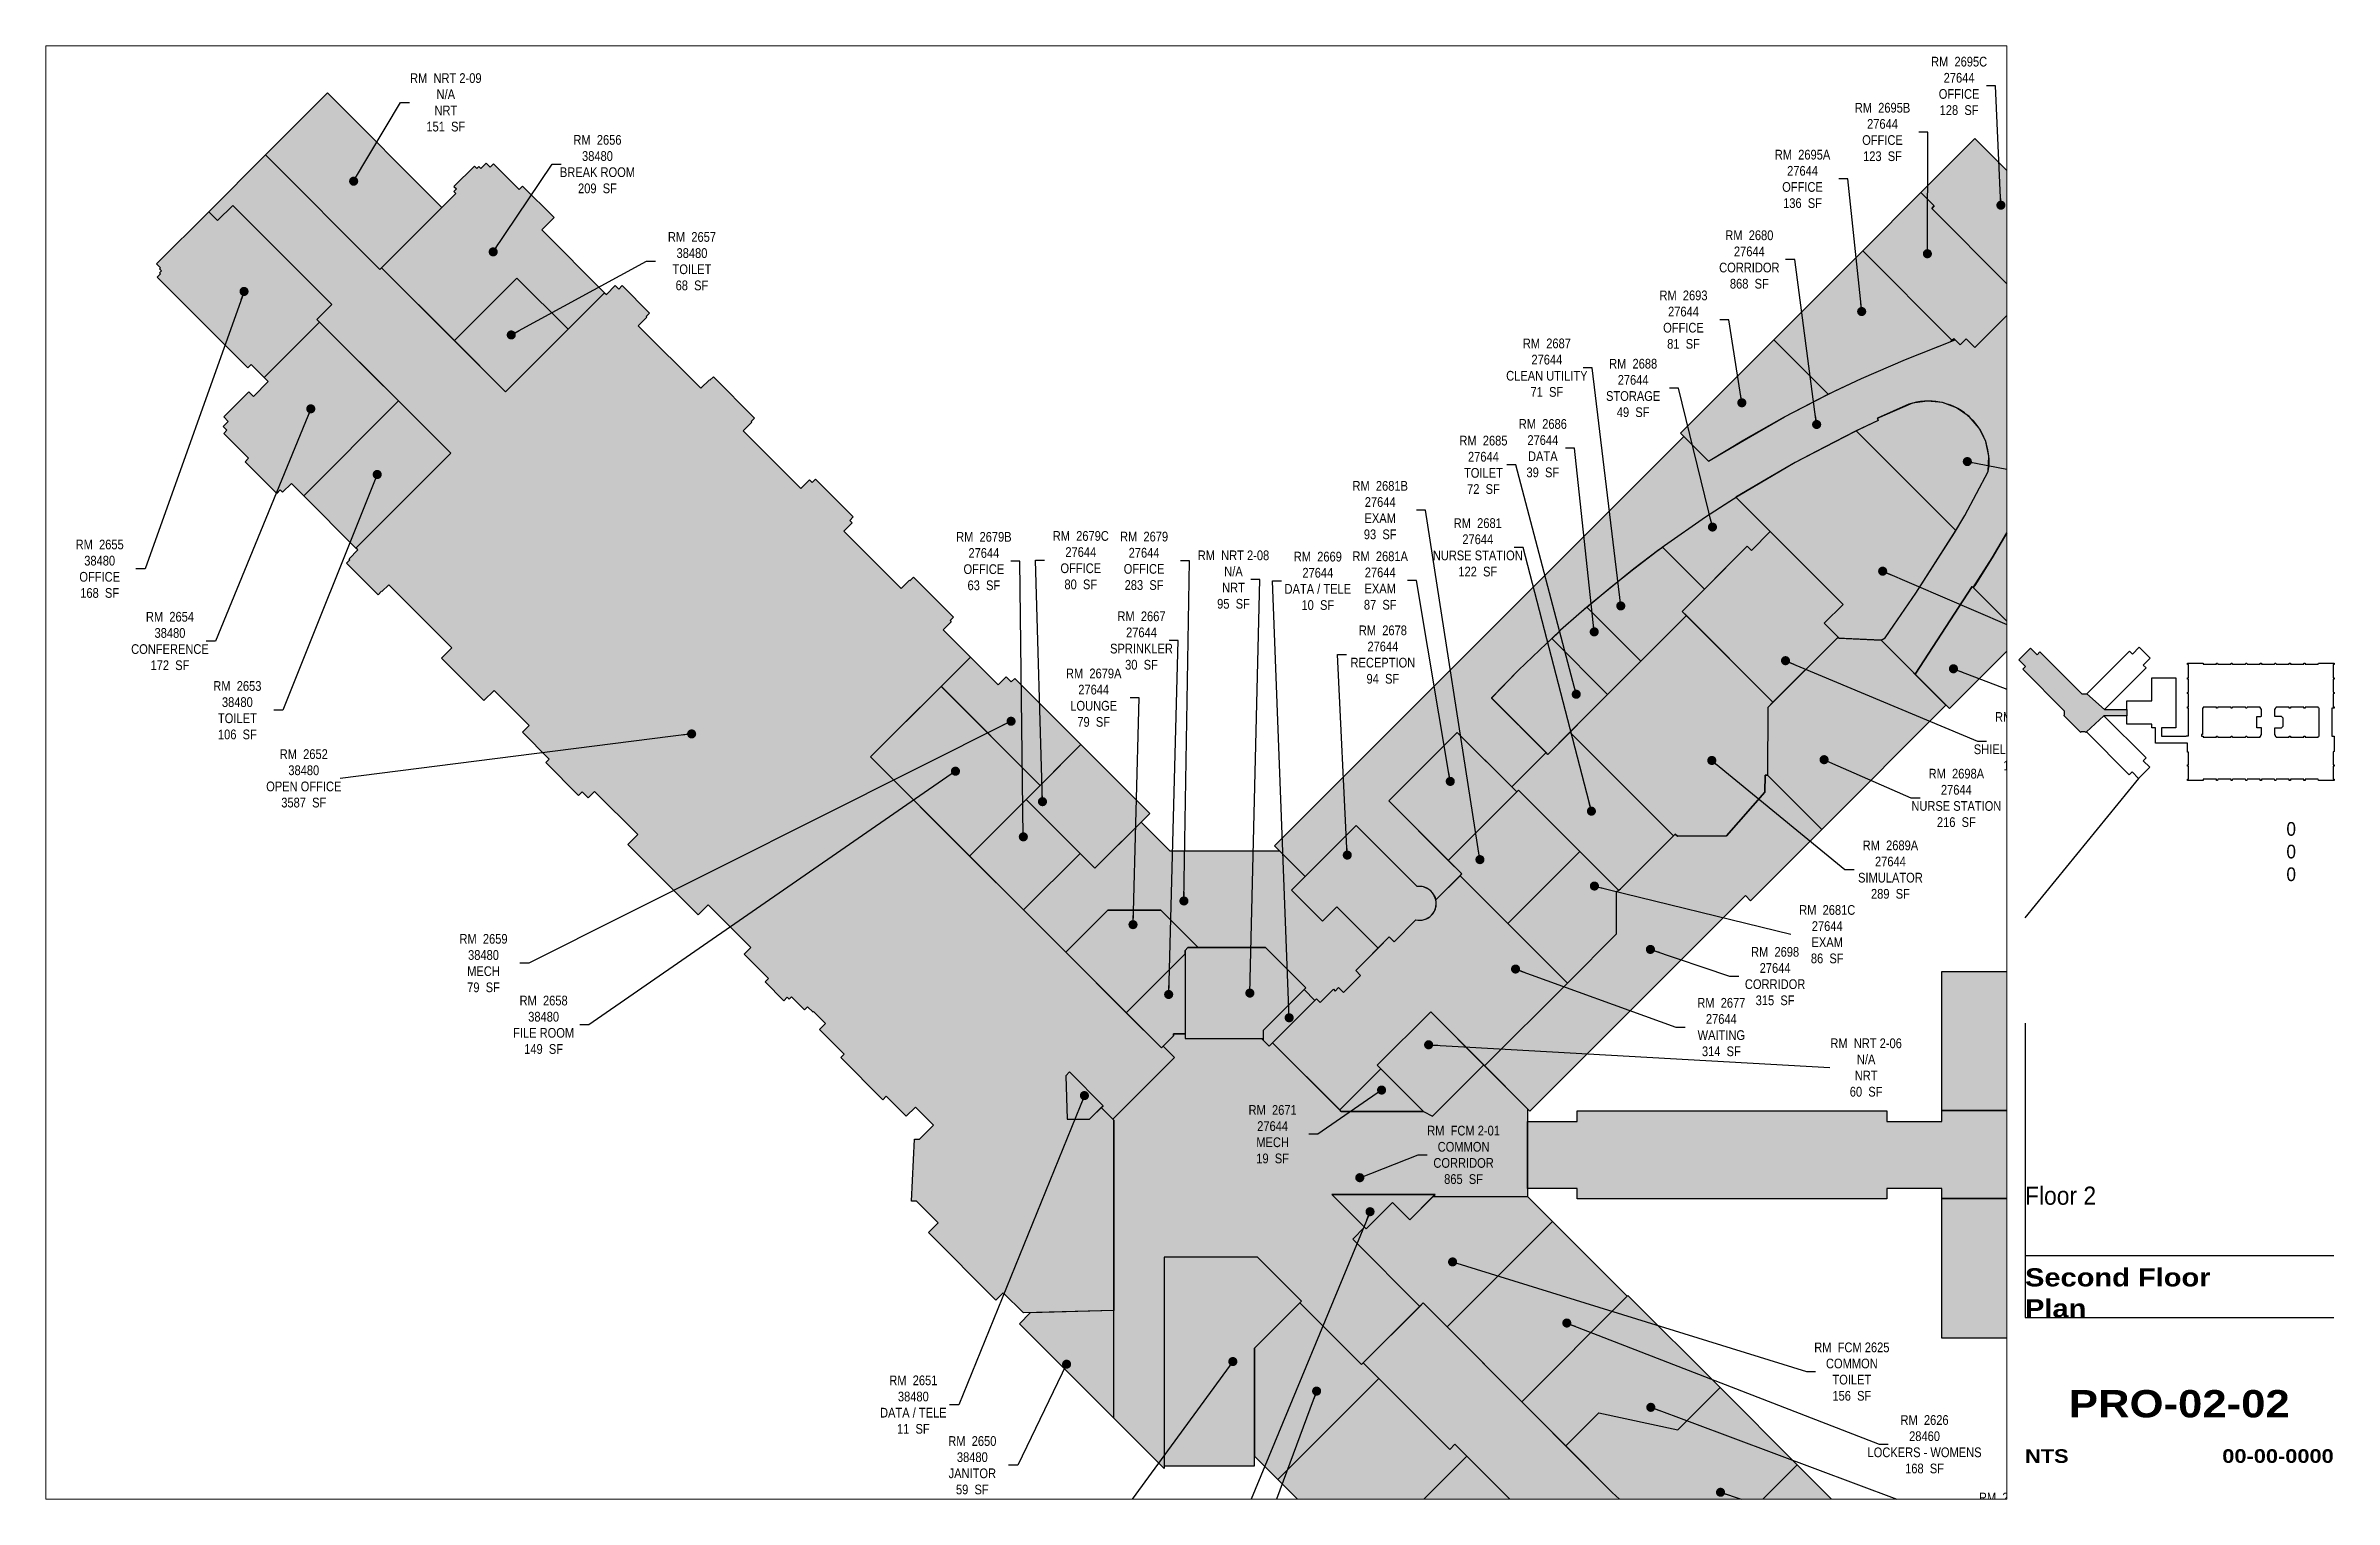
# Paper-space layout '02 new' of a CAD drawing. Header units: inches. Extents: x 0.8 to 16.5, y 0.5 to 10.5.
# The model-space entities are those that its viewports show. They can reach past a viewport. Long polylines and large blocks are cut down to what shows.
import ezdxf
from ezdxf.enums import TextEntityAlignment as Align

# ---------------------------------------------------------------- set-up
doc = ezdxf.new("R2010")
doc.units = ezdxf.units.IN
doc.header["$MEASUREMENT"] = 0
doc.layers.get('Defpoints').update_dxf_attribs({"color": 31})
for name, color, linetype in [('0-LABEL', 3, 'Continuous'), ('1-NRT', 200, 'Continuous'), ('1-NRT-PTN', 253, 'Continuous'), ('3-FCM', 190, 'Continuous'), ('3-FCM-PTN', 9, 'Continuous'), ('4-OCC', 6, 'Continuous'), ('4-OCC-PTN', 95, 'Continuous'), ('T-8', 8, 'Continuous'), ('T-TTLBLK-5', 5, 'Continuous')]:
    doc.layers.add(name, color=color, linetype=linetype)
doc.styles.add('Arial90', font='arial.ttf', dxfattribs={"width": 0.9})
doc.styles.add('ArialBlack', font='')
doc.styles.add('ArialN', font='ARIALN.TTF')
doc.styles.get('ArialBlack').set_extended_font_data('Arial Black')
doc.dimstyles.new('AB-120', dxfattribs={"dimscale": 120, "dimtxt": 0.125, "dimasz": 0.09375, "dimexe": 0.0625, "dimexo": 0.125, "dimgap": 0.375, "dimtad": 0, "dimtih": 1, "dimtoh": 1, "dimdec": 4, "dimrnd": 0.0625, "dimzin": 0, "dimdsep": 46, "dimlunit": 4, "dimtxsty": 'ArialN', "dimblk": 'ARCHTICK', "dimcen": 0.09375, "dimclrd": 256, "dimclre": 256, "dimclrt": 256, "dimadec": 0, "dimazin": 0, "dimtfac": 1, "dimtdec": 4, "dimtofl": 0, "dimtmove": 2, "dimatfit": 3, "dimldrblk": 'DOT', "dimfxl": 0, "dimfrac": 2, "dimtolj": 1, "dimtzin": 0, "dimlwd": -1, "dimlwe": -1, "dimarcsym": 0})

psp = doc.layouts.new('02 new')

msp = doc.modelspace()

# ---------------------------------------------------------------- texts
at = {"layer": '0-LABEL', "char_height": 12, "attachment_point": 5, "style": 'ArialN'}
for s, insert in [('RM  2695C\\P27644\\POFFICE\\P128  SF', (-1860.2, 7152.3)), ('RM  NRT 2-09\\PN/A\\PNRT\\P151  SF', (-3735.3, 7131.9)), ('RM  2695B\\P27644\\POFFICE\\P123  SF', (-1955.1, 7095.2)), ('RM  2656\\P38480\\PBREAK ROOM\\P209  SF', (-3547.4, 7055.4)), ('RM  2695A\\P27644\\POFFICE\\P136  SF', (-2054.2, 7037.1)), ('RM  2657\\P38480\\PTOILET\\P68  SF', (-3430.3, 6935.2)), ('RM  2680\\P27644\\PCORRIDOR\\P868  SF', (-2120.1, 6937.3)), ('RM  2693\\P27644\\POFFICE\\P81  SF', (-2201.7, 6862.8)), ('RM  2687\\P27644\\PCLEAN UTILITY\\P71  SF', (-2371, 6803.3)), ('RM  2688\\P27644\\PSTORAGE\\P49  SF', (-2264.1, 6778.2)), ('RM  2686\\P27644\\PDATA\\P39  SF', (-2376, 6703.6)), ('RM  2685\\P27644\\PTOILET\\P72  SF', (-2449.6, 6683)), ('RM  2681B\\P27644\\PEXAM\\P93  SF', (-2577.5, 6626.9)), ('RM  2681\\P27644\\PNURSE STATION\\P122  SF', (-2456.6, 6580.8)), ('RM  2655\\P38480\\POFFICE\\P168  SF', (-4164.2, 6554.3)), ('RM  2679B\\P27644\\POFFICE\\P63  SF', (-3068.6, 6563.8)), ('RM  2679C\\P27644\\POFFICE\\P80  SF', (-2948.5, 6564.9)), ('RM  2679\\P27644\\POFFICE\\P283  SF', (-2870.1, 6564.1)), ('RM  NRT 2-08\\PN/A\\PNRT\\P95  SF', (-2759.3, 6540.9)), ('RM  2669\\P27644\\PDATA / TELE\\P10  SF', (-2654.8, 6539.3)), ('RM  2681A\\P27644\\PEXAM\\P87  SF', (-2577.5, 6539.7)), ('RM  2654\\P38480\\PCONFERENCE\\P172  SF', (-4077.1, 6464.8)), ('RM  2667\\P27644\\PSPRINKLER\\P30  SF', (-2873.3, 6465.4)), ('RM  2678\\P27644\\PRECEPTION\\P94  SF', (-2574.2, 6448)), ('RM  2653\\P38480\\PTOILET\\P106  SF', (-3993.6, 6379.1)), ('RM  2679A\\P27644\\PLOUNGE\\P79  SF', (-2932.5, 6394.6)), ('RM  2689B\\P27644\\PSHIELDED BOOTH\\P155  SF', (-1781.3, 6340.7)), ('RM  2652\\P38480\\POPEN OFFICE\\P3587  SF', (-3911.3, 6294.7)), ('RM  2698A\\P27644\\PNURSE STATION\\P216  SF', (-1863.6, 6270.5)), ('RM  2689A\\P27644\\PSIMULATOR\\P289  SF', (-1945.3, 6181.7)), ('RM  2681C\\P27644\\PEXAM\\P86  SF', (-2023.6, 6101.7)), ('RM  2659\\P38480\\PMECH\\P79  SF', (-3688.6, 6065.9)), ('RM  2698\\P27644\\PCORRIDOR\\P315  SF', (-2088.2, 6049.8)), ('RM  2658\\P38480\\PFILE ROOM\\P149  SF', (-3614.1, 5989.5)), ('RM  2677\\P27644\\PWAITING\\P314  SF', (-2154.8, 5986.7)), ('RM  NRT 2-06\\PN/A\\PNRT\\P60  SF', (-1975.4, 5936.6)), ('RM  2671\\P27644\\PMECH\\P19  SF', (-2710.8, 5854)), ('RM  FCM 2-01\\PCOMMON\\PCORRIDOR\\P865  SF', (-2474.2, 5828.4)), ('RM  FCM 2625\\PCOMMON\\PTOILET\\P156  SF', (-1993.1, 5560)), ('RM  2651\\P38480\\PDATA / TELE\\P11  SF', (-3156, 5519.1)), ('RM  2626\\P28460\\PLOCKERS - WOMENS\\P168  SF', (-1903, 5470)), ('RM  2650\\P38480\\PJANITOR\\P59  SF', (-3082.9, 5444)), ('RM  2627\\P28460\\PTOILET - STAFF\\P159  SF', (-1805.8, 5374))]:
    msp.add_mtext(s, dxfattribs=dict(at, insert=insert))

# ---------------------------------------------------------------- blocks, each defined once
blk = doc.blocks.new('2nd outline')
at = {"layer": 'T-8'}
for points in [[(15.722, 1.999), (15.722, 2.004), (15.503, 2.004), (15.503, 2.11), (15.477, 2.11), (15.477, 2.134), (15.305, 2.134), (15.305, 2.193), (15.147, 2.193), (15.437, 1.902), (15.417, 1.883), (15.463, 1.838), (15.386, 1.761), (15.341, 1.806), (15.321, 1.787), (15.027, 2.081), (15.023, 2.077), (15.019, 2.081), (14.991, 2.081), (14.988, 2.077), (14.871, 2.194), (14.875, 2.197), (14.875, 2.225), (14.588, 2.512), (14.608, 2.532), (14.562, 2.578), (14.642, 2.657), (14.687, 2.612), (14.707, 2.632), (14.994, 2.344), (15.03, 2.344), (15.322, 2.637), (15.343, 2.617), (15.389, 2.664), (15.465, 2.588), (15.418, 2.541), (15.438, 2.522), (15.151, 2.235), (15.305, 2.235), (15.305, 2.294), (15.477, 2.294), (15.477, 2.454), (15.642, 2.454), (15.642, 2.11), (15.543, 2.11), (15.543, 2.052), (15.714, 2.052)], [(15.714, 2.052), (15.714, 2.055), (15.73, 2.055), (15.73, 2.245), (15.722, 2.245), (15.722, 2.253), (15.729, 2.254), (15.729, 2.344), (15.722, 2.345), (15.722, 2.353), (15.729, 2.354), (15.729, 2.444), (15.722, 2.445), (15.722, 2.453), (15.729, 2.454), (15.729, 2.545), (15.722, 2.546), (15.722, 2.554), (15.83, 2.554), (15.831, 2.547), (15.922, 2.547), (15.922, 2.554), (15.93, 2.554), (15.931, 2.547), (16.022, 2.547), (16.023, 2.554), (16.031, 2.554), (16.032, 2.547), (16.122, 2.547), (16.123, 2.554), (16.131, 2.554), (16.132, 2.547), (16.222, 2.547), (16.223, 2.554), (16.231, 2.554), (16.232, 2.547), (16.322, 2.547), (16.323, 2.554), (16.331, 2.554), (16.332, 2.547), (16.423, 2.547), (16.423, 2.554), (16.431, 2.554), (16.432, 2.547), (16.523, 2.547), (16.524, 2.554), (16.532, 2.554), (16.533, 2.547), (16.623, 2.547), (16.624, 2.554), (16.732, 2.554), (16.732, 2.546), (16.725, 2.545), (16.725, 2.454), (16.732, 2.453), (16.732, 2.445), (16.725, 2.444), (16.725, 2.354), (16.732, 2.353), (16.732, 2.345), (16.725, 2.344), (16.725, 2.254), (16.732, 2.253), (16.732, 2.245), (16.715, 2.245), (16.715, 2.052), (16.732, 2.052), (16.732, 1.946), (16.725, 1.945), (16.725, 1.855), (16.732, 1.854), (16.732, 1.846), (16.725, 1.845), (16.725, 1.757), (16.732, 1.756), (16.732, 1.748), (16.624, 1.748), (16.623, 1.755), (16.533, 1.755), (16.532, 1.748), (16.524, 1.748), (16.523, 1.755), (16.432, 1.755), (16.431, 1.748), (16.423, 1.748), (16.423, 1.755), (16.332, 1.755), (16.331, 1.748), (16.323, 1.748), (16.322, 1.755), (16.232, 1.755), (16.231, 1.748), (16.223, 1.748), (16.222, 1.755), (16.132, 1.755), (16.131, 1.748), (16.123, 1.748), (16.122, 1.755), (16.032, 1.755), (16.031, 1.748), (16.023, 1.748), (16.022, 1.755), (15.931, 1.755), (15.93, 1.748), (15.922, 1.748), (15.922, 1.755), (15.831, 1.755), (15.83, 1.748), (15.722, 1.748), (15.722, 1.756), (15.729, 1.757), (15.729, 1.845), (15.722, 1.846), (15.722, 1.854), (15.729, 1.855), (15.729, 1.941), (15.722, 1.943), (15.722, 1.999)]]:
    blk.add_lwpolyline(points, dxfattribs=at)
for points in [[(16.228, 2.19), (16.232, 2.19), (16.232, 2.237), (16.228, 2.237), (16.228, 2.245), (16.223, 2.245), (16.222, 2.252), (16.132, 2.252), (16.131, 2.245), (16.123, 2.245), (16.122, 2.252), (16.032, 2.252), (16.031, 2.245), (16.023, 2.245), (16.022, 2.252), (15.931, 2.252), (15.93, 2.245), (15.922, 2.245), (15.922, 2.252), (15.831, 2.252), (15.83, 2.245), (15.826, 2.245), (15.826, 2.063), (15.819, 2.063), (15.819, 2.053), (15.83, 2.053), (15.831, 2.045), (15.922, 2.045), (15.922, 2.053), (15.93, 2.053), (15.931, 2.045), (16.022, 2.045), (16.023, 2.053), (16.031, 2.053), (16.032, 2.045), (16.122, 2.045), (16.123, 2.053), (16.131, 2.053), (16.132, 2.045), (16.222, 2.045), (16.223, 2.053), (16.228, 2.053), (16.228, 2.061), (16.232, 2.061), (16.232, 2.109), (16.228, 2.109), (16.228, 2.11), (16.199, 2.11), (16.199, 2.187), (16.228, 2.187)], [(16.327, 2.237), (16.321, 2.237), (16.321, 2.19), (16.367, 2.19), (16.379, 2.179), (16.379, 2.119), (16.367, 2.107), (16.322, 2.107), (16.322, 2.061), (16.327, 2.061), (16.327, 2.053), (16.331, 2.053), (16.332, 2.045), (16.423, 2.045), (16.423, 2.053), (16.431, 2.053), (16.432, 2.045), (16.523, 2.045), (16.524, 2.053), (16.532, 2.053), (16.533, 2.045), (16.623, 2.045), (16.624, 2.053), (16.628, 2.053), (16.628, 2.245), (16.624, 2.245), (16.623, 2.252), (16.533, 2.252), (16.532, 2.245), (16.524, 2.245), (16.523, 2.252), (16.432, 2.252), (16.431, 2.245), (16.423, 2.245), (16.423, 2.252), (16.332, 2.252), (16.331, 2.245), (16.327, 2.245)]]:
    blk.add_lwpolyline(points, close=True, dxfattribs=at)
blk = doc.blocks.new('sheettext_11x17_occ')
at = {"layer": 'Defpoints'}
for p, q in [((0, 3.276), (0, 1.251)), ((0, 1.676), (2.125, 1.676)), ((0, 1.251), (2.125, 1.251))]:
    blk.add_line(p, q, dxfattribs=at)
at = {"style": 'Arial90', "width": 0.9}
for tag, p in [('INTERIORGROSSAREA', (1.865, 4.565)), ('USEABLEAREA', (1.865, 4.409)), ('COMMONAREA', (1.865, 4.253))]:
    blk.add_attdef(tag, text='', height=0.0938, dxfattribs=at).set_placement(p, align=Align.RIGHT)
blk.add_attdef('FLOOR', text='', height=0.125, dxfattribs=at).set_placement((0, 2.151), align=Align.TOP_LEFT)
at = {"layer": 'T-8', "style": 'ArialBlack'}
for tag, p, height in [('TITLE_1', (0, 1.464), 0.125), ('TITLE_2', (0, 1.251), 0.125), ('SCALE', (0, 0.25), 0.0938)]:
    blk.add_attdef(tag, p, '', height=height, dxfattribs=at)
blk.add_attdef('DWG#', text='', height=0.188, dxfattribs=at).set_placement((1.062, 0.751), align=Align.TOP_CENTER)
blk.add_attdef('DATE', text='', height=0.0938, dxfattribs=at).set_placement((2.125, 0.25), align=Align.RIGHT)
blk = doc.blocks.new('_ArchTick')
at = {"const_width": 0.15}
blk.add_lwpolyline([(-0.5, -0.5), (0.5, 0.5)], dxfattribs=at)
blk = doc.blocks.new('_Dot')
at = {"lineweight": -2}
blk.add_line((-0.5, 0), (-1, 0), dxfattribs=at)
at = {"const_width": 0.5}
blk.add_lwpolyline([(-0.25, 0, 1), (0.25, 0, 1)], format="xyb", close=True, dxfattribs=at)

# ---------------------------------------------------------------- hatches: boundary and pattern name
at = {"layer": '1-NRT-PTN'}
for points in [[(-3882, 7143.6), (-3740.2, 7001.8), (-3816.9, 6925), (-3958.7, 7066.9)], [(-2722.1, 5982.9), (-2669.8, 6035.3), (-2719.6, 6085.1), (-2815.8, 6085.1), (-2819.3, 6081.6), (-2819.3, 5972.4), (-2722.1, 5972.4)], [(-2514.9, 6005.5), (-2581.1, 5939.4), (-2523.8, 5882.2), (-2512.8, 5876.2), (-2449.2, 5939.8)], [(-2509.5, 5779.5), (-2540.9, 5748), (-2562.1, 5769.3), (-2594.7, 5736.7), (-2637.4, 5779.5)], [(-2729.4, 5701.8), (-2845.3, 5701.8), (-2845.3, 5443.2), (-2733.4, 5443.2), (-2733.4, 5588.9), (-2675, 5647.3)]]:
    msp.add_hatch(color=256, dxfattribs=at).paths.add_polyline_path(points)
at = {"layer": '3-FCM-PTN'}
for points in [[(-2394.8, 5776.5), (-2512.5, 5776.5), (-2509.5, 5779.5), (-2637.4, 5779.5), (-2596.8, 5738.9), (-2611.6, 5724), (-2528.5, 5640.8), (-2600.6, 5568.7), (-2677.1, 5645.2), (-2675, 5647.3), (-2729.4, 5701.8), (-2845.3, 5701.8), (-2845.3, 5440.2), (-2907.6, 5502.5), (-2907.6, 5871.5), (-2908.7, 5872.6), (-2832.3, 5948.9), (-2846.5, 5963.2), (-2833.8, 5975.9), (-2833.8, 5978.4), (-2819.3, 5978.4), (-2819.3, 5972.4), (-2724.4, 5972.4), (-2715.1, 5963.2), (-2710.9, 5967.4), (-2625.7, 5882.2), (-2523.8, 5882.2), (-2512.8, 5876.2), (-2449.2, 5939.8), (-2394.8, 5885.4), (-2394.8, 5869.9), (-2394.8, 5786.9)], [(-2494.5, 5615.4), (-2364, 5745.9), (-2394.6, 5776.5), (-2512.5, 5776.5), (-2540.9, 5748), (-2562.1, 5769.3), (-2594.7, 5736.7), (-2596.8, 5738.9), (-2611.6, 5724), (-2528.5, 5640.8), (-2524.2, 5645.1)], [(-2677.1, 5645.2), (-2733.4, 5588.9), (-2733.4, 5455.4), (-2704.5, 5426.5), (-2579.3, 5551.7), (-2598.5, 5570.8), (-2600.6, 5568.7)]]:
    msp.add_hatch(color=256, dxfattribs=at).paths.add_polyline_path(points)
h = msp.add_hatch(color=256, dxfattribs=at)
edge = h.paths.add_edge_path()
edge.add_line((-2394.8, 5869.9), (-2333.3, 5869.9))
edge.add_line((-2333.3, 5869.9), (-2333.3, 5882.9))
edge.add_line((-2333.3, 5882.9), (-1949.8, 5882.9))
edge.add_line((-1949.8, 5882.9), (-1949.8, 5869.9))
edge.add_line((-1949.8, 5869.9), (-1881.4, 5869.9))
edge.add_line((-1881.4, 5869.9), (-1881.4, 5883.4))
edge.add_line((-1881.4, 5883.4), (-1251.2, 5883.4))
edge.add_line((-1251.2, 5883.4), (-1251.2, 5892.6))
edge.add_line((-1251.2, 5892.6), (-1182.6, 5892.6))
edge.add_line((-1182.6, 5892.6), (-1182.6, 5883.4))
edge.add_line((-1182.6, 5883.4), (-1185.3, 5883.4))
edge.add_line((-1185.3, 5883.4), (-1185.3, 5782.5))
edge.add_line((-1185.3, 5782.5), (-1185.3, 5529.5))
edge.add_line((-1185.3, 5529.5), (-1190.3, 5529.5))
edge.add_line((-1190.3, 5529.5), (-1190.3, 5332.5))
edge.add_line((-1190.3, 5332.5), (-583.8, 5332.5))
edge.add_line((-583.8, 5332.5), (-583.8, 5225.5))
edge.add_line((-583.8, 5225.5), (-589.8, 5225.5))
edge.add_line((-589.8, 5225.5), (-589.8, 5222.5))
edge.add_line((-589.8, 5222.5), (-643.8, 5222.5))
edge.add_line((-643.8, 5222.5), (-643.8, 5212.5))
edge.add_line((-643.8, 5212.5), (-1286.3, 5212.5))
edge.add_line((-1286.3, 5212.5), (-1286.3, 5528.2))
edge.add_line((-1286.3, 5528.2), (-1291.3, 5528.2))
edge.add_line((-1291.3, 5528.2), (-1291.3, 5755.4))
edge.add_arc((-1313.8, 5751.6), 22.8, 9.5216, 91.3591)
edge.add_line((-1314.3, 5774.4), (-1881.4, 5774.4))
edge.add_line((-1881.4, 5774.4), (-1881.4, 5786.9))
edge.add_line((-1881.4, 5786.9), (-1949.8, 5786.9))
edge.add_line((-1949.8, 5786.9), (-1949.8, 5773.9))
edge.add_line((-1949.8, 5773.9), (-2333.3, 5773.9))
edge.add_line((-2333.3, 5773.9), (-2333.3, 5786.9))
edge.add_line((-2333.3, 5786.9), (-2394.8, 5786.9))
edge.add_line((-2394.8, 5786.9), (-2394.8, 5869.9))
at = {"layer": '4-OCC-PTN'}
h = msp.add_hatch(color=91, dxfattribs=at)
h.dxf.hatch_style = 1
h.paths.add_polyline_path([(-3816.9, 6925), (-3814.8, 6927.2), (-3661.2, 6773.5), (-3538.5, 6896.2), (-3536.4, 6894.1), (-3525.4, 6905.1), (-3521.1, 6900.7), (-3516.8, 6905), (-3482.9, 6871), (-3487.1, 6866.8), (-3486.2, 6865.8), (-3496.8, 6855.2), (-3419.3, 6777.8), (-3408.7, 6788.4), (-3408, 6787.7), (-3403.8, 6791.9), (-3352.9, 6741), (-3357.1, 6736.8), (-3356.1, 6735.7), (-3366.7, 6725.1), (-3295.3, 6653.8), (-3284.7, 6664.4), (-3281.5, 6661.1), (-3277.2, 6665.4), (-3230.5, 6618.7), (-3234.6, 6614.2), (-3231.7, 6611.3), (-3242.3, 6600.7), (-3171.2, 6529.7), (-3160.6, 6540.3), (-3159.9, 6539.6), (-3155.7, 6543.8), (-3106.2, 6494.3), (-3110.4, 6490.1), (-3109, 6488.7), (-3118.9, 6478.8), (-3085, 6444.9), (-3208.9, 6321.3), (-2848.7, 5961), (-2846.5, 5963.2), (-2832.3, 5948.9), (-2908.7, 5872.6), (-2923.2, 5887.1), (-2920.8, 5889.4), (-2962.6, 5931.2), (-2967.2, 5926.5), (-2965.5, 5872.5), (-2937.7, 5872.5), (-2923.2, 5887), (-2907.6, 5871.5), (-2907.6, 5635.8), (-3019.4, 5632.7), (-3044.5, 5657.7), (-3053.7, 5648.5), (-3137.4, 5732.2), (-3125.4, 5744.3), (-3152.1, 5771.1), (-3158.1, 5771.3), (-3154.7, 5847.8), (-3148.4, 5847.8), (-3131.1, 5865.1), (-3153.5, 5887.6), (-3164.8, 5876.3), (-3189.6, 5901), (-3193.8, 5896.8), (-3246, 5948.9), (-3241.7, 5953.2), (-3272.1, 5983.6), (-3264.7, 5991), (-3279.6, 6005.9), (-3280.3, 6005.2), (-3287.2, 6012), (-3291, 6008.1), (-3307.1, 6024.2), (-3310, 6021.4), (-3312.2, 6023.7), (-3316.3, 6019.3), (-3339.7, 6042.6), (-3335.4, 6046.9), (-3365.6, 6077.1), (-3357.5, 6085.2), (-3410.4, 6138.1), (-3422.7, 6125.7), (-3509.7, 6212.7), (-3497.3, 6225.1), (-3550.9, 6278.6), (-3559, 6270.5), (-3566.5, 6277.9), (-3570.7, 6273.7), (-3611.4, 6314.3), (-3607.1, 6318.6), (-3640.4, 6351.8), (-3631.9, 6360.3), (-3675.3, 6403.7), (-3688, 6391), (-3740.7, 6443.6), (-3727.9, 6456.4), (-3806.1, 6534.5), (-3814.6, 6526), (-3814.9, 6526.4), (-3819.2, 6522.1), (-3858.4, 6561.4), (-3854.2, 6565.6), (-3855.2, 6566.7), (-3844.3, 6577.6), (-3846.6, 6579.9), (-3729.2, 6697.3), (-3895.1, 6863.2), (-3876.7, 6881.6), (-3999.4, 7004.3), (-4018.1, 6985.5), (-4029.1, 6996.5), (-3958.7, 7066.9)])
for color, points in [(15, [(-1707.7, 6961.2), (-1776.3, 7029.8), (-1779.9, 7026.3), (-1840.7, 7087.1), (-1907.5, 7020.3), (-1890.9, 7003.7), (-1894.1, 7000.5), (-1781.3, 6887.7)]), (15, [(-1781.3, 6887.7), (-1894.1, 7000.5), (-1890.9, 7003.7), (-1907.5, 7020.3), (-1979.6, 6948.1), (-1869, 6837.5), (-1866.9, 6839.7), (-1858.7, 6831.5), (-1851.3, 6838.9), (-1840.7, 6828.3)]), (15, [(-1705.6, 6963.3), (-1840.7, 6828.3), (-1851.3, 6838.9), (-1858.7, 6831.5), (-1865, 6837.8), (-1926.7, 6813.7), (-1981.3, 6789.9), (-2013.9, 6774.5), (-2019.6, 6771.8), (-2025.3, 6769), (-2076.6, 6742.5), (-2126.8, 6714.1), (-2170.9, 6687.6), (-2201.3, 6718), (-2708.3, 6211), (-2670.4, 6173.1), (-2607.1, 6236.4), (-2531.5, 6160.8, -0.388664), (-2508.5, 6144.2), (-2476.3, 6176.4), (-2566.9, 6266.9), (-2482, 6351.7), (-2414.5, 6284.2), (-2372, 6326.6), (-2439.5, 6394.1), (-2406.2, 6428.6), (-2371.6, 6461.9), (-2358.2, 6473.9), (-2354, 6478.2), (-2331.5, 6498.1), (-2319.3, 6508.6), (-2263.1, 6554.4), (-2232.2, 6577.7), (-2230.1, 6579.2), (-2225.2, 6582.8), (-2174.4, 6618.2), (-2134, 6644.3), (-2063.3, 6685.9), (-1990.6, 6723.6), (-1984.8, 6726.4), (-1960.3, 6737.9), (-1961.6, 6740.6), (-1917.9, 6759.4, -0.546783), (-1824, 6674.9), (-1853.1, 6620.1), (-1866, 6599), (-1914, 6524.3), (-1941, 6484.6), (-1952, 6468.8), (-1956.9, 6466), (-1914.7, 6423.8), (-1844, 6532.5), (-1842.6, 6531.1), (-1840.9, 6533.7), (-1819.4, 6567.9), (-1772.7, 6646.3), (-1735.9, 6683.2), (-1756, 6703.3), (-1755.8, 6735), (-1766.4, 6745.6), (-1639.1, 6872.8), (-1643.4, 6877.1), (-1631.4, 6889.1)]), (15, [(-1979.6, 6948.1), (-2087.8, 6840), (-2089.9, 6837.8), (-2022.5, 6770.4), (-1981.3, 6789.9), (-1926.7, 6813.7), (-1871.1, 6835.4), (-1869, 6837.5)]), (15, [(-2022.5, 6770.4), (-2089.9, 6837.8), (-2205.5, 6722.2), (-2170.7, 6687.4), (-2157.5, 6695.3), (-2126.6, 6713.7), (-2076.6, 6742.5)]), (15, [(-1987.7, 6725), (-2026.9, 6704.8), (-2063.3, 6685.9), (-2098.7, 6665.1), (-2137, 6643.1), (-2094.2, 6600.3), (-2007.2, 6513.3), (-2004, 6510.1), (-2027.3, 6486.8), (-2009, 6468.4), (-1956.9, 6466), (-1952, 6468.8), (-1941, 6484.6), (-1914, 6524.3), (-1864.4, 6601.7)]), (15, [(-1738, 6681.1), (-1655.1, 6598.1), (-1716.6, 6536.6), (-1718.7, 6534.5), (-1794.3, 6610.1), (-1772.7, 6646.3), (-1769.8, 6649.2)]), (15, [(-2136.6, 6642.7), (-2144.1, 6637.7), (-2174.4, 6618.2), (-2225.2, 6582.8), (-2227.6, 6581), (-2175.8, 6529.2), (-2122.8, 6582.2), (-2117.5, 6576.9), (-2094.2, 6600.3)]), (15, [(-1794.3, 6610.1), (-1718.7, 6534.5), (-1782.3, 6470.8), (-1842.6, 6531.1), (-1819.2, 6567.7)]), (15, [(-2254.7, 6439.8), (-2321.6, 6506.7), (-2291.5, 6531.8), (-2263.1, 6554.4), (-2234.6, 6576.3), (-2227.6, 6581), (-2175.8, 6529.2), (-2203.4, 6501.6), (-2198.1, 6496.3)]), (15, [(-2027.3, 6486.8), (-2009, 6468.4), (-2011.3, 6468.5), (-2090.8, 6389), (-2203.4, 6501.6), (-2122.8, 6582.2), (-2117.5, 6576.9), (-2094.2, 6600.3), (-2004, 6510.1)]), (15, [(-1844, 6532.5), (-1782.3, 6470.8), (-1872, 6381.1), (-1914.7, 6423.8)]), (15, [(-2364.9, 6467.9), (-2295.7, 6398.7), (-2254.7, 6439.8), (-2321.6, 6506.7), (-2331.5, 6498.1), (-2354, 6478.2)]), (15, [(-2209.3, 6223.2), (-2211.9, 6225.8), (-2214, 6223.7), (-2342.4, 6352.1), (-2198.1, 6496.3), (-2090.8, 6389), (-2097.1, 6382.7), (-2097.6, 6298.7), (-2100.6, 6298.7), (-2100.8, 6277.8), (-2148.6, 6223.6)]), (15, [(-2364.9, 6467.9), (-2295.7, 6398.7), (-2369.9, 6324.5), (-2439.7, 6394.3), (-2406.2, 6428.6), (-2371.6, 6461.9)]), (15, [(-2097.6, 6298.7), (-2030.3, 6231.4), (-1876.5, 6385.6), (-1956.9, 6466), (-2011.3, 6468.5), (-2097.1, 6382.7)]), (15, [(-2342.4, 6352.1), (-2369.9, 6324.5), (-2372, 6326.6), (-2414.5, 6284.2), (-2408.2, 6277.9), (-2406.1, 6280.1), (-2330.2, 6204.2), (-2282.2, 6156.2), (-2279.8, 6158), (-2214, 6223.7)]), (15, [(-2863.1, 6251.3), (-2948.4, 6336.5), (-3016.2, 6268.6), (-2931, 6183.4)]), (15, [(-2482, 6351.7), (-2408.2, 6277.9), (-2493.1, 6193.1), (-2566.9, 6266.9)]), (15, [(-2448.1, 5938.7), (-2345.5, 6041.3), (-2284.7, 6102.1), (-2284.7, 6154.4), (-2279.8, 6158), (-2211.9, 6225.8), (-2209.3, 6223.2), (-2148.6, 6223.6), (-2100.8, 6277.8), (-2100.6, 6298.7), (-2097.6, 6298.7), (-2030.3, 6231.4), (-2118.6, 6143.1), (-2124.9, 6149.5), (-2391.9, 5882.5)]), (15, [(-3016.2, 6268.6), (-2949.4, 6201.8), (-3019.4, 6131.8), (-3086.3, 6198.6)]), (15, [(-2406.1, 6280.1), (-2330.2, 6204.2), (-2419.3, 6115.1), (-2478.5, 6174.2), (-2476.3, 6176.4), (-2493.1, 6193.1)]), (15, [(-2670.4, 6173.1), (-2701.9, 6204.6), (-2810.2, 6204.6), (-2837.7, 6204.6), (-2873.8, 6240.7), (-2931, 6183.4), (-2949.4, 6201.8), (-3019.4, 6131.8), (-2967.1, 6079.5), (-2915.2, 6131.4), (-2865.7, 6131.6), (-2849.3, 6131.4), (-2803, 6085.1), (-2719.6, 6085.1), (-2669.8, 6035.3), (-2671.9, 6033.1), (-2658.5, 6019.8), (-2656.4, 6021.9), (-2651.7, 6017.2), (-2635.5, 6033.5), (-2633.3, 6031.4), (-2629.1, 6035.6), (-2623.1, 6029.6), (-2601.9, 6050.8), (-2607.9, 6056.8), (-2580.1, 6084.6), (-2631.3, 6135.8), (-2649.2, 6117.9), (-2687.3, 6156.1)]), (15, [(-2284.7, 6154.4), (-2282.2, 6156.2), (-2330.2, 6204.2), (-2419.3, 6115.1), (-2345.5, 6041.3), (-2284.7, 6102.1)]), (15, [(-2849.3, 6131.4), (-2865.7, 6131.6), (-2915.2, 6131.4), (-2967.1, 6079.5), (-2892.1, 6004.5), (-2819.3, 6077.4), (-2819.3, 6081.6), (-2815.8, 6085.1), (-2803, 6085.1)]), (15, [(-2819.3, 6077.4), (-2819.3, 5978.4), (-2833.8, 5978.4), (-2833.8, 5975.9), (-2848.7, 5961), (-2892.1, 6004.5)]), (163, [(-1881.4, 6055.5), (-1544.6, 6055.5), (-1544.6, 5883.4), (-1881.4, 5883.4)]), (15, [(-2671.9, 6033.1), (-2658.5, 6019.8), (-2715.1, 5963.2), (-2722.1, 5970.1), (-2722.1, 5982.9)]), (15, [(-2576.8, 5935.2), (-2523.8, 5882.2), (-2625.7, 5882.2), (-2627.7, 5884.2)]), (12, [(-1732.6, 5774.4), (-1732.6, 5601.5), (-1881.4, 5601.5), (-1881.4, 5774.4)]), (201, [(-2271.5, 5653.4), (-2364, 5745.9), (-2479.7, 5630.2), (-2494.5, 5615.4), (-2402, 5522.8)]), (201, [(-2524.2, 5645.1), (-2377.5, 5498.4), (-2349.5, 5469.8), (-2290.1, 5410.4), (-2272.6, 5394), (-2251.6, 5373), (-2218, 5338.8), (-1644.9, 4765.8), (-1649.2, 4761.6), (-1564.3, 4676.7), (-1623.7, 4617.3), (-1969.5, 4963.1), (-1973.7, 4958.8), (-2485, 5470.1), (-2491.3, 5463.7), (-2598.5, 5570.8)]), (201, [(-2156.4, 5540.3), (-2270.5, 5654.4), (-2402, 5522.8), (-2347.6, 5468), (-2306.5, 5509.1), (-2208.7, 5488.1)]), (91, [(-2907.6, 5502.5), (-2907.6, 5635.8), (-3011.1, 5632.9), (-3024.6, 5619.4)]), (201, [(-2470.1, 5455.2), (-2601.7, 5323.7), (-2704.5, 5426.5), (-2579.3, 5551.7), (-2491.3, 5463.7), (-2485, 5470.1)]), (201, [(-2192.4, 5313.2), (-2218, 5338.8), (-2251.6, 5373), (-2272.6, 5394), (-2290.1, 5410.4), (-2347.6, 5468), (-2306.5, 5509.1), (-2208.7, 5488.1), (-2156.4, 5540.3), (-2060.8, 5444.7)]), (201, [(-2385.4, 5370.5), (-2470.1, 5455.2), (-2601.7, 5323.7), (-2516.9, 5239)]), (201, [(-1864.9, 5248.8), (-2060.8, 5444.7), (-2192.4, 5313.2), (-2162.5, 5283.4), (-2145.6, 5266.4), (-2107.4, 5228.2), (-2073.4, 5194.3), (-2035.3, 5156.1), (-2018.3, 5139.1), (-1996.4, 5117.3)])]:
    msp.add_hatch(color=color, dxfattribs=at).paths.add_polyline_path(points)
h = msp.add_hatch(color=91, dxfattribs=at)
h.dxf.hatch_style = 1
h.paths.add_polyline_path([(-3538.5, 6896.2), (-3616.4, 6974.2), (-3601.2, 6989.4), (-3640.1, 7028.3), (-3644.4, 7024), (-3676.2, 7055.9), (-3680.4, 7051.6), (-3685.4, 7056.6), (-3691.8, 7050.2), (-3694.2, 7052.7), (-3696.8, 7050.1), (-3699.8, 7053.1), (-3725.2, 7027.6), (-3722.2, 7024.7), (-3725.3, 7021.6), (-3722.9, 7019.1), (-3814.8, 6927.2), (-3724.6, 6837), (-3647.3, 6914.3), (-3583.8, 6850.9)])
h = msp.add_hatch(color=91, dxfattribs=at)
h.dxf.hatch_style = 1
h.paths.add_polyline_path([(-4029.1, 6996.5), (-4093.8, 6931.8), (-4088.8, 6926.9), (-4089.9, 6925.8), (-4087.4, 6923.3), (-4089.9, 6920.8), (-4088.8, 6919.8), (-4093.1, 6915.5), (-3980.7, 6803.1), (-3976.4, 6807.4), (-3960.4, 6791.3), (-3891.8, 6859.9), (-3895.1, 6863.2), (-3876.7, 6881.6), (-3999.4, 7004.3), (-4018.1, 6985.5)])
h = msp.add_hatch(color=91, dxfattribs=at)
h.dxf.hatch_style = 1
h.paths.add_polyline_path([(-3661.2, 6773.5), (-3583.8, 6850.9), (-3647.3, 6914.3), (-3724.6, 6837)])
h = msp.add_hatch(color=91, dxfattribs=at)
h.dxf.hatch_style = 1
h.paths.add_polyline_path([(-3960.4, 6791.3), (-3955.3, 6786.2), (-3973.7, 6767.8), (-3979.3, 6773.5), (-4010.4, 6742.4), (-4004.8, 6736.7), (-4011.1, 6730.4), (-4006.5, 6725.8), (-4010.4, 6721.9), (-3979.7, 6691.1), (-3983.9, 6686.9), (-3944.7, 6647.6), (-3940.4, 6651.9), (-3937.6, 6649), (-3926.6, 6660), (-3911.4, 6644.8), (-3794.1, 6762.2), (-3891.8, 6859.9)])
h = msp.add_hatch(color=91, dxfattribs=at)
h.dxf.hatch_style = 1
h.paths.add_polyline_path([(-3794.1, 6762.2), (-3911.4, 6644.8), (-3846.6, 6579.9), (-3729.2, 6697.3), (-3794.1, 6762.2)])
h = msp.add_hatch(color=15, dxfattribs=at)
edge = h.paths.add_edge_path()
edge.add_line((-1987.7, 6725), (-1864.4, 6601.7))
edge.add_line((-1864.4, 6601.7), (-1853.1, 6620.1))
edge.add_line((-1853.1, 6620.1), (-1838.6, 6647.5))
edge.add_line((-1838.6, 6647.5), (-1824, 6674.9))
edge.add_arc((-1898, 6687.1), 75, 350.6597, 468.8671)
edge.add_line((-1922.3, 6758), (-1961.5, 6740.7))
edge.add_line((-1961.5, 6740.7), (-1960.3, 6737.9))
edge.add_line((-1960.3, 6737.9), (-1987.7, 6725))
h = msp.add_hatch(color=91, dxfattribs=at)
h.dxf.hatch_style = 1
h.paths.add_polyline_path([(-3121.4, 6408.7), (-3085, 6444.9), (-3050.8, 6410.6), (-3040.9, 6420.5), (-3034.6, 6414.3), (-3030.4, 6418.5), (-2948.4, 6336.5), (-2998.8, 6286.1), (-3121.3, 6408.6)])
h = msp.add_hatch(color=91, dxfattribs=at)
h.dxf.hatch_style = 1
h.paths.add_polyline_path([(-3208.9, 6321.3), (-3086.3, 6198.6), (-2998.8, 6286.1), (-3121.4, 6408.7)])
h = msp.add_hatch(color=15, dxfattribs=at)
edge = h.paths.add_edge_path()
edge.add_line((-2631.3, 6135.8), (-2580.1, 6084.6))
edge.add_line((-2580.1, 6084.6), (-2566.2, 6098.6))
edge.add_line((-2566.2, 6098.6), (-2560.2, 6092.5))
edge.add_line((-2560.2, 6092.5), (-2533.3, 6119.4))
edge.add_arc((-2529, 6139.9), 21, 258.2038, 456.7534)
edge.add_line((-2531.5, 6160.8), (-2607.1, 6236.4))
edge.add_line((-2607.1, 6236.4), (-2687.3, 6156.1))
edge.add_line((-2687.3, 6156.1), (-2649.2, 6117.9))
edge.add_line((-2649.2, 6117.9), (-2631.3, 6135.8))
h = msp.add_hatch(color=15, dxfattribs=at)
edge = h.paths.add_edge_path()
edge.add_line((-2478.5, 6174.2), (-2345.5, 6041.3))
edge.add_line((-2345.5, 6041.3), (-2448.1, 5938.7))
edge.add_line((-2448.1, 5938.7), (-2514.9, 6005.5))
edge.add_line((-2514.9, 6005.5), (-2581.1, 5939.4))
edge.add_line((-2581.1, 5939.4), (-2576.8, 5935.2))
edge.add_line((-2576.8, 5935.2), (-2627.7, 5884.2))
edge.add_line((-2627.7, 5884.2), (-2710.9, 5967.4))
edge.add_line((-2710.9, 5967.4), (-2656.4, 6021.9))
edge.add_line((-2656.4, 6021.9), (-2651.7, 6017.2))
edge.add_line((-2651.7, 6017.2), (-2635.5, 6033.5))
edge.add_line((-2635.5, 6033.5), (-2633.3, 6031.4))
edge.add_line((-2633.3, 6031.4), (-2629.1, 6035.6))
edge.add_line((-2629.1, 6035.6), (-2623.1, 6029.6))
edge.add_line((-2623.1, 6029.6), (-2601.9, 6050.8))
edge.add_line((-2601.9, 6050.8), (-2607.9, 6056.8))
edge.add_line((-2607.9, 6056.8), (-2566.2, 6098.6))
edge.add_line((-2566.2, 6098.6), (-2560.2, 6092.5))
edge.add_line((-2560.2, 6092.5), (-2533.3, 6119.4))
edge.add_arc((-2529, 6139.9), 21, 258.2038, 371.7962)
edge.add_line((-2508.5, 6144.2), (-2478.5, 6174.2))
h = msp.add_hatch(color=91, dxfattribs=at)
h.dxf.hatch_style = 1
h.paths.add_polyline_path([(-2962.6, 5931.2), (-2967.2, 5926.5), (-2965.5, 5872.5), (-2937.7, 5872.5), (-2920.8, 5889.4)])

# ---------------------------------------------------------------- linework, layer by layer
at = {"layer": '1-NRT'}
for points in [[(-3882, 7143.6), (-3740.2, 7001.8), (-3816.9, 6925), (-3958.7, 7066.9)], [(-2722.1, 5982.9), (-2669.8, 6035.3), (-2719.6, 6085.1), (-2815.8, 6085.1), (-2819.3, 6081.6), (-2819.3, 5972.4), (-2722.1, 5972.4)], [(-2514.9, 6005.5), (-2581.1, 5939.4), (-2523.8, 5882.2), (-2512.8, 5876.2), (-2449.2, 5939.8)], [(-2729.4, 5701.8), (-2845.3, 5701.8), (-2845.3, 5443.2), (-2733.4, 5443.2), (-2733.4, 5588.9), (-2675, 5647.3), (-2729.4, 5701.8)]]:
    msp.add_lwpolyline(points, close=True, dxfattribs=at)
msp.add_lwpolyline([(-2509.5, 5779.5), (-2540.9, 5748), (-2562.1, 5769.3), (-2594.7, 5736.7), (-2637.4, 5779.5), (-2637.4, 5779.5), (-2509.5, 5779.5)], dxfattribs=at)
at = {"layer": '3-FCM'}
for points in [[(-2394.8, 5776.5), (-2512.5, 5776.5), (-2509.5, 5779.5), (-2637.4, 5779.5), (-2596.8, 5738.9), (-2611.6, 5724), (-2528.5, 5640.8), (-2600.6, 5568.7), (-2677.1, 5645.2), (-2675, 5647.3), (-2729.4, 5701.8), (-2845.3, 5701.8), (-2845.3, 5440.2), (-2907.6, 5502.5), (-2907.6, 5871.5), (-2908.7, 5872.6), (-2832.3, 5948.9), (-2846.5, 5963.2), (-2833.8, 5975.9), (-2833.8, 5978.4), (-2819.3, 5978.4), (-2819.3, 5972.4), (-2724.4, 5972.4), (-2715.1, 5963.2), (-2710.9, 5967.4), (-2625.7, 5882.2), (-2523.8, 5882.2), (-2512.8, 5876.2), (-2449.2, 5939.8), (-2394.8, 5885.4), (-2394.8, 5885.4), (-2394.8, 5869.9), (-2394.8, 5786.9)], [(-2677.1, 5645.2), (-2733.4, 5588.9), (-2733.4, 5455.4), (-2704.5, 5426.5), (-2579.3, 5551.7), (-2598.5, 5570.8), (-2600.6, 5568.7)]]:
    msp.add_lwpolyline(points, close=True, dxfattribs=at)
for points in [[(-1314.3, 5774.4), (-1881.4, 5774.4), (-1881.4, 5786.9), (-1949.8, 5786.9), (-1949.8, 5773.9), (-2333.3, 5773.9), (-2333.3, 5786.9), (-2394.8, 5786.9), (-2394.8, 5869.9), (-2333.3, 5869.9), (-2333.3, 5882.9), (-1949.8, 5882.9), (-1949.8, 5869.9), (-1881.4, 5869.9), (-1881.4, 5883.4), (-1881.4, 5883.4), (-1251.2, 5883.4)], [(-2494.5, 5615.4), (-2364, 5745.9), (-2394.6, 5776.5), (-2512.5, 5776.5), (-2540.9, 5748), (-2562.1, 5769.3), (-2594.7, 5736.7), (-2596.8, 5738.9), (-2611.6, 5724), (-2528.5, 5640.8), (-2524.2, 5645.1), (-2494.5, 5615.4)]]:
    msp.add_lwpolyline(points, dxfattribs=at)
at = {"layer": '4-OCC'}
msp.add_line((-1852.4, 6519.7), (-1844, 6532.5), dxfattribs=at)
for points in [[(-3816.9, 6925), (-3814.8, 6927.2), (-3661.2, 6773.5), (-3538.5, 6896.2), (-3536.4, 6894.1), (-3525.4, 6905.1), (-3525.4, 6905.1), (-3521.1, 6900.7), (-3516.8, 6905), (-3482.9, 6871), (-3487.1, 6866.8), (-3486.2, 6865.8), (-3496.8, 6855.2), (-3419.3, 6777.8), (-3408.7, 6788.4), (-3408, 6787.7), (-3403.8, 6791.9), (-3352.9, 6741), (-3357.1, 6736.8), (-3356.1, 6735.7), (-3366.7, 6725.1), (-3295.3, 6653.8), (-3284.7, 6664.4), (-3281.5, 6661.1), (-3277.2, 6665.4), (-3230.5, 6618.7), (-3234.6, 6614.2), (-3231.7, 6611.3), (-3242.3, 6600.7), (-3171.2, 6529.7), (-3160.6, 6540.3), (-3159.9, 6539.6), (-3155.7, 6543.8), (-3106.2, 6494.3), (-3110.4, 6490.1), (-3109, 6488.7), (-3118.9, 6478.8), (-3085, 6444.9), (-3208.9, 6321.3), (-2848.7, 5961), (-2846.5, 5963.2), (-2832.3, 5948.9), (-2908.7, 5872.6), (-2923.2, 5887.1), (-2920.8, 5889.4), (-2962.6, 5931.2), (-2967.2, 5926.5), (-2965.5, 5872.5), (-2937.7, 5872.5), (-2923.2, 5887), (-2907.6, 5871.5), (-2907.6, 5635.8), (-3019.4, 5632.7), (-3044.5, 5657.7), (-3053.7, 5648.5), (-3137.4, 5732.2), (-3125.4, 5744.3), (-3152.1, 5771.1), (-3158.1, 5771.3), (-3154.7, 5847.8), (-3148.4, 5847.8), (-3131.1, 5865.1), (-3153.5, 5887.6), (-3164.8, 5876.3), (-3189.6, 5901), (-3193.8, 5896.8), (-3246, 5948.9), (-3241.7, 5953.2), (-3272.1, 5983.6), (-3264.7, 5991), (-3279.6, 6005.9), (-3280.3, 6005.2), (-3287.2, 6012), (-3291, 6008.1), (-3307.1, 6024.2), (-3310, 6021.4), (-3312.2, 6023.7), (-3316.3, 6019.3), (-3339.7, 6042.6), (-3335.4, 6046.9), (-3365.6, 6077.1), (-3357.5, 6085.2), (-3410.4, 6138.1), (-3422.7, 6125.7), (-3509.7, 6212.7), (-3497.3, 6225.1), (-3550.9, 6278.6), (-3559, 6270.5), (-3566.5, 6277.9), (-3570.7, 6273.7), (-3611.4, 6314.3), (-3607.1, 6318.6), (-3640.4, 6351.8), (-3631.9, 6360.3), (-3675.3, 6403.7), (-3688, 6391), (-3740.7, 6443.6), (-3727.9, 6456.4), (-3806.1, 6534.5), (-3814.6, 6526), (-3814.9, 6526.4), (-3819.2, 6522.1), (-3858.4, 6561.4), (-3854.2, 6565.6), (-3855.2, 6566.7), (-3844.3, 6577.6), (-3844.3, 6577.6), (-3846.6, 6579.9), (-3729.2, 6697.3), (-3895.1, 6863.2), (-3876.7, 6881.6), (-3999.4, 7004.3), (-4018.1, 6985.5), (-4029.1, 6996.5), (-3958.7, 7066.9)], [(-3538.5, 6896.2), (-3616.4, 6974.2), (-3601.2, 6989.4), (-3640.1, 7028.3), (-3644.4, 7024), (-3676.2, 7055.9), (-3680.4, 7051.6), (-3685.4, 7056.6), (-3691.8, 7050.2), (-3694.2, 7052.7), (-3696.8, 7050.1), (-3699.8, 7053.1), (-3725.2, 7027.6), (-3722.2, 7024.7), (-3725.3, 7021.6), (-3722.9, 7019.1), (-3814.8, 6927.2), (-3724.6, 6837), (-3647.3, 6914.3), (-3583.8, 6850.9), (-3538.5, 6896.2)], [(-4029.1, 6996.5), (-4093.8, 6931.8), (-4088.8, 6926.9), (-4089.9, 6925.8), (-4087.4, 6923.3), (-4089.9, 6920.8), (-4088.8, 6919.8), (-4093.1, 6915.5), (-3980.7, 6803.1), (-3976.4, 6807.4), (-3960.4, 6791.3), (-3891.8, 6859.9), (-3895.1, 6863.2), (-3876.7, 6881.6), (-3999.4, 7004.3), (-4018.1, 6985.5)], [(-3661.2, 6773.5), (-3583.8, 6850.9), (-3647.3, 6914.3), (-3724.6, 6837), (-3661.2, 6773.5)], [(-3960.4, 6791.3), (-3955.3, 6786.2), (-3973.7, 6767.8), (-3979.3, 6773.5), (-4010.4, 6742.4), (-4004.8, 6736.7), (-4011.1, 6730.4), (-4006.5, 6725.8), (-4010.4, 6721.9), (-3979.7, 6691.1), (-3983.9, 6686.9), (-3944.7, 6647.6), (-3940.4, 6651.9), (-3937.6, 6649), (-3926.6, 6660), (-3911.4, 6644.8), (-3794.1, 6762.2), (-3891.8, 6859.9), (-3960.4, 6791.3)], [(-3794.1, 6762.2), (-3911.4, 6644.8), (-3846.6, 6579.9), (-3729.2, 6697.3), (-3794.1, 6762.2)], [(-1987.7, 6725), (-2026.9, 6704.8), (-2063.3, 6685.9), (-2098.7, 6665.1), (-2137, 6643.1), (-2094.2, 6600.3), (-2007.2, 6513.3), (-2004, 6510.1), (-2004, 6510.1), (-2027.3, 6486.8), (-2027.3, 6486.8), (-2009, 6468.4), (-2009, 6468.4), (-1956.9, 6466), (-1952, 6468.8), (-1941, 6484.6), (-1914, 6524.3), (-1864.4, 6601.7)], [(-2027.3, 6486.8), (-2009, 6468.4), (-2011.3, 6468.5), (-2090.8, 6389), (-2090.8, 6389), (-2203.4, 6501.6), (-2203.4, 6501.6), (-2122.8, 6582.2), (-2117.5, 6576.9), (-2094.2, 6600.3), (-2004, 6510.1)], [(-1844, 6532.5), (-1782.3, 6470.8), (-1872, 6381.1), (-1914.7, 6423.8), (-1844, 6532.5)], [(-2364.9, 6467.9), (-2295.7, 6398.7), (-2295.7, 6398.7), (-2254.7, 6439.8), (-2321.6, 6506.7), (-2321.6, 6506.7), (-2331.5, 6498.1), (-2354, 6478.2)], [(-2209.3, 6223.2), (-2211.9, 6225.8), (-2214, 6223.7), (-2342.4, 6352.1), (-2198.1, 6496.3), (-2090.8, 6389), (-2097.1, 6382.7), (-2097.6, 6298.7), (-2100.6, 6298.7), (-2100.8, 6277.8), (-2148.6, 6223.6)], [(-3121.4, 6408.7), (-3085, 6444.9), (-3050.8, 6410.6), (-3040.9, 6420.5), (-3034.6, 6414.3), (-3030.4, 6418.5), (-2948.4, 6336.5), (-2998.8, 6286.1), (-3121.3, 6408.6)], [(-3208.9, 6321.3), (-3086.3, 6198.6), (-2998.8, 6286.1), (-3121.4, 6408.7), (-3208.9, 6321.3), (-3208.9, 6321.3)], [(-2448.1, 5938.7), (-2345.5, 6041.3), (-2345.5, 6041.3), (-2284.7, 6102.1), (-2284.7, 6154.4), (-2279.8, 6158), (-2211.9, 6225.8), (-2209.3, 6223.2), (-2148.6, 6223.6), (-2148.6, 6223.6), (-2100.8, 6277.8), (-2100.6, 6298.7), (-2097.6, 6298.7), (-2030.3, 6231.4), (-2118.6, 6143.1), (-2124.9, 6149.5), (-2391.9, 5882.5)], [(-2670.4, 6173.1), (-2701.9, 6204.6), (-2701.9, 6204.6), (-2810.2, 6204.6), (-2837.7, 6204.6), (-2873.8, 6240.7), (-2931, 6183.4), (-2949.4, 6201.8), (-3019.4, 6131.8), (-2967.1, 6079.5), (-2967.1, 6079.5), (-2967.1, 6079.5), (-2915.2, 6131.4), (-2865.7, 6131.6), (-2849.3, 6131.4), (-2849.3, 6131.4), (-2803, 6085.1), (-2719.6, 6085.1), (-2669.8, 6035.3), (-2671.9, 6033.1), (-2658.5, 6019.8), (-2656.4, 6021.9), (-2651.7, 6017.2), (-2635.5, 6033.5), (-2633.3, 6031.4), (-2629.1, 6035.6), (-2623.1, 6029.6), (-2601.9, 6050.8), (-2607.9, 6056.8), (-2580.1, 6084.6), (-2631.3, 6135.8), (-2649.2, 6117.9), (-2687.3, 6156.1)], [(-2284.7, 6154.4), (-2282.2, 6156.2), (-2330.2, 6204.2), (-2419.3, 6115.1), (-2345.5, 6041.3), (-2284.7, 6102.1), (-2284.7, 6154.4)], [(-2819.3, 6077.4), (-2819.3, 5978.4), (-2833.8, 5978.4), (-2833.8, 5975.9), (-2848.7, 5961), (-2892.1, 6004.5)], [(-2524.2, 5645.1), (-2377.5, 5498.4), (-2349.5, 5469.8), (-2290.1, 5410.4), (-2272.6, 5394), (-2251.6, 5373), (-2251.6, 5373), (-2218, 5338.8), (-1644.9, 4765.8), (-1649.2, 4761.6), (-1564.3, 4676.7), (-1623.7, 4617.3), (-1969.5, 4963.1), (-1969.5, 4963.1), (-1973.7, 4958.8), (-2485, 5470.1), (-2491.3, 5463.7), (-2598.5, 5570.8)]]:
    msp.add_lwpolyline(points, close=True, dxfattribs=at)
for points in [[(-1707.7, 6961.2), (-1776.3, 7029.8), (-1779.9, 7026.3), (-1840.7, 7087.1), (-1907.5, 7020.3), (-1907.5, 7020.3), (-1890.9, 7003.7), (-1890.9, 7003.7), (-1890.9, 7003.7), (-1894.1, 7000.5), (-1781.3, 6887.7), (-1707.7, 6961.2)], [(-1781.3, 6887.7), (-1894.1, 7000.5), (-1890.9, 7003.7), (-1907.5, 7020.3), (-1979.6, 6948.1), (-1979.6, 6948.1), (-1869, 6837.5), (-1866.9, 6839.7), (-1858.7, 6831.5), (-1851.3, 6838.9), (-1840.7, 6828.3), (-1781.3, 6887.7)], [(-1981.3, 6789.9), (-1926.7, 6813.7), (-1865, 6837.8), (-1858.7, 6831.5), (-1851.3, 6838.9), (-1840.7, 6828.3), (-1705.6, 6963.3)], [(-1979.6, 6948.1), (-2087.8, 6840), (-2089.9, 6837.8), (-2022.5, 6770.4), (-1981.3, 6789.9), (-1926.7, 6813.7), (-1871.1, 6835.4), (-1869, 6837.5), (-1979.6, 6948.1)], [(-2022.5, 6770.4), (-2089.9, 6837.8), (-2205.5, 6722.2), (-2170.7, 6687.4), (-2157.5, 6695.3), (-2126.6, 6713.7), (-2076.6, 6742.5), (-2022.5, 6770.4)], [(-1738, 6681.1), (-1655.1, 6598.1), (-1716.6, 6536.6), (-1718.7, 6534.5), (-1794.3, 6610.1), (-1772.7, 6646.3), (-1769.8, 6649.2), (-1738, 6681.1)], [(-2136.6, 6642.7), (-2144.1, 6637.7), (-2174.4, 6618.2), (-2225.2, 6582.8), (-2227.6, 6581), (-2175.8, 6529.2), (-2122.8, 6582.2), (-2117.5, 6576.9), (-2094.2, 6600.3), (-2136.6, 6642.7)], [(-1794.3, 6610.1), (-1718.7, 6534.5), (-1782.3, 6470.8), (-1842.6, 6531.1), (-1819.2, 6567.7), (-1794.3, 6610.1)], [(-2254.7, 6439.8), (-2321.6, 6506.7), (-2291.5, 6531.8), (-2263.1, 6554.4), (-2234.6, 6576.3), (-2227.6, 6581), (-2175.8, 6529.2), (-2203.4, 6501.6), (-2198.1, 6496.3), (-2254.7, 6439.8)], [(-2364.9, 6467.9), (-2295.7, 6398.7), (-2369.9, 6324.5), (-2439.7, 6394.3), (-2406.2, 6428.6), (-2371.6, 6461.9), (-2364.9, 6467.9)], [(-2097.6, 6298.7), (-2030.3, 6231.4), (-1876.5, 6385.6), (-1876.5, 6385.6), (-1956.9, 6466), (-1956.9, 6466), (-2011.3, 6468.5), (-2097.1, 6382.7), (-2097.6, 6298.7)], [(-2342.4, 6352.1), (-2369.9, 6324.5), (-2372, 6326.6), (-2414.5, 6284.2), (-2408.2, 6277.9), (-2406.1, 6280.1), (-2330.2, 6204.2), (-2282.2, 6156.2), (-2279.8, 6158), (-2214, 6223.7), (-2342.4, 6352.1)], [(-2863.1, 6251.3), (-2948.4, 6336.5), (-3016.2, 6268.6), (-2931, 6183.4), (-2863.1, 6251.3)], [(-2482, 6351.7), (-2408.2, 6277.9), (-2408.2, 6277.9), (-2493.1, 6193.1), (-2566.9, 6266.9), (-2482, 6351.7)], [(-3016.2, 6268.6), (-2949.4, 6201.8), (-3019.4, 6131.8), (-3086.3, 6198.6), (-3016.2, 6268.6)], [(-2406.1, 6280.1), (-2330.2, 6204.2), (-2419.3, 6115.1), (-2478.5, 6174.2), (-2476.3, 6176.4), (-2493.1, 6193.1), (-2406.1, 6280.1)], [(-2849.3, 6131.4), (-2865.7, 6131.6), (-2915.2, 6131.4), (-2967.1, 6079.5), (-2892.1, 6004.5), (-2819.3, 6077.4), (-2819.3, 6081.6), (-2815.8, 6085.1), (-2803, 6085.1), (-2849.3, 6131.4)], [(-1881.4, 6055.5), (-1544.6, 6055.5), (-1544.6, 5883.4), (-1881.4, 5883.4), (-1881.4, 6055.5)], [(-2671.9, 6033.1), (-2658.5, 6019.8), (-2715.1, 5963.2), (-2722.1, 5970.1), (-2722.1, 5982.9), (-2671.9, 6033.1)], [(-2962.6, 5931.2), (-2967.2, 5926.5), (-2965.5, 5872.5), (-2937.7, 5872.5), (-2920.8, 5889.4), (-2962.6, 5931.2)], [(-2576.8, 5935.2), (-2523.8, 5882.2), (-2625.7, 5882.2), (-2627.7, 5884.2), (-2576.8, 5935.2)], [(-1732.6, 5774.4), (-1732.6, 5601.5), (-1881.4, 5601.5), (-1881.4, 5774.4), (-1732.6, 5774.4)], [(-2271.5, 5653.4), (-2364, 5745.9), (-2479.7, 5630.2), (-2479.7, 5630.2), (-2494.5, 5615.4), (-2402, 5522.8), (-2271.5, 5653.4)], [(-2156.4, 5540.3), (-2270.5, 5654.4), (-2402, 5522.8), (-2347.6, 5468), (-2306.5, 5509.1), (-2208.7, 5488.1), (-2156.4, 5540.3)], [(-2907.6, 5502.5), (-2907.6, 5635.8), (-3011.1, 5632.9), (-3024.6, 5619.4), (-2907.6, 5502.5)], [(-2470.1, 5455.2), (-2601.7, 5323.7), (-2704.5, 5426.5), (-2579.3, 5551.7), (-2491.3, 5463.7), (-2485, 5470.1), (-2470.1, 5455.2)], [(-2192.4, 5313.2), (-2218, 5338.8), (-2251.6, 5373), (-2272.6, 5394), (-2290.1, 5410.4), (-2347.6, 5468), (-2306.5, 5509.1), (-2208.7, 5488.1), (-2208.7, 5488.1), (-2156.4, 5540.3), (-2060.8, 5444.7), (-2192.4, 5313.2)], [(-2385.4, 5370.5), (-2470.1, 5455.2), (-2601.7, 5323.7), (-2516.9, 5239), (-2385.4, 5370.5)], [(-1864.9, 5248.8), (-2060.8, 5444.7), (-2192.4, 5313.2), (-2162.5, 5283.4), (-2145.6, 5266.4), (-2107.4, 5228.2), (-2073.4, 5194.3), (-2035.3, 5156.1), (-2018.3, 5139.1), (-2018.3, 5139.1), (-1996.4, 5117.3), (-1864.9, 5248.8)]]:
    msp.add_lwpolyline(points, dxfattribs=at)
for points in [[(-1772.7, 6646.3), (-1819.4, 6567.9), (-1840.9, 6533.7), (-1842.6, 6531.1), (-1844, 6532.5), (-1914.7, 6423.8), (-1956.9, 6466), (-1952, 6468.8), (-1941, 6484.6), (-1914, 6524.3), (-1866, 6599), (-1853.1, 6620.1), (-1824, 6674.9, 0.546783), (-1917.9, 6759.4), (-1961.6, 6740.6), (-1960.3, 6737.9), (-1984.8, 6726.4), (-1990.6, 6723.6), (-2063.3, 6685.9), (-2134, 6644.3), (-2174.4, 6618.2), (-2225.2, 6582.8), (-2230.1, 6579.2), (-2232.2, 6577.7), (-2263.1, 6554.4), (-2319.3, 6508.6), (-2331.5, 6498.1), (-2354, 6478.2), (-2358.2, 6473.9), (-2371.6, 6461.9), (-2406.2, 6428.6), (-2439.5, 6394.1), (-2372, 6326.6), (-2414.5, 6284.2), (-2482, 6351.7), (-2566.9, 6266.9), (-2476.3, 6176.4), (-2508.5, 6144.2, 0.388664), (-2531.5, 6160.8), (-2607.1, 6236.4), (-2670.4, 6173.1), (-2708.3, 6211), (-2201.3, 6718), (-2170.9, 6687.6), (-2126.8, 6714.1), (-2076.6, 6742.5), (-2025.3, 6769), (-2019.6, 6771.8), (-2013.9, 6774.5), (-1981.3, 6789.9), (-1981.3, 6789.9)], [(-2631.3, 6135.8), (-2580.1, 6084.6), (-2566.2, 6098.6), (-2560.2, 6092.5), (-2533.3, 6119.4, 1.176551), (-2531.5, 6160.8), (-2607.1, 6236.4), (-2687.3, 6156.1), (-2687.3, 6156.1), (-2649.2, 6117.9), (-2631.3, 6135.8)]]:
    msp.add_lwpolyline(points, format="xyb", dxfattribs=at)
for points in [[(-1987.7, 6725), (-1864.4, 6601.7), (-1853.1, 6620.1), (-1838.6, 6647.5), (-1824, 6674.9, 0.566968), (-1922.3, 6758), (-1961.5, 6740.7), (-1960.3, 6737.9)], [(-2478.5, 6174.2), (-2345.5, 6041.3), (-2448.1, 5938.7), (-2514.9, 6005.5), (-2581.1, 5939.4), (-2576.8, 5935.2), (-2627.7, 5884.2), (-2710.9, 5967.4), (-2656.4, 6021.9), (-2651.7, 6017.2), (-2635.5, 6033.5), (-2633.3, 6031.4), (-2629.1, 6035.6), (-2623.1, 6029.6), (-2601.9, 6050.8), (-2607.9, 6056.8), (-2566.2, 6098.6), (-2560.2, 6092.5), (-2533.3, 6119.4), (-2533.3, 6119.4, 0.540655), (-2508.5, 6144.2)]]:
    msp.add_lwpolyline(points, format="xyb", close=True, dxfattribs=at)

msp.set_redraw_order([(e.dxf.handle, doc.entitydb.next_handle()) for e in msp.query("TEXT MTEXT ATTDEF DIMENSION ARC_DIMENSION")])  # texts and dimensions are drawn at this point

# ---------------------------------------------------------------- leaders
at = {"layer": '0-LABEL', "annotation_type": 0, "has_hookline": 1}
for points, hookline_direction, text_width in [([(-1808.4, 7004.6), (-1815, 7152.3), (-1826.3, 7152.3)], 1, 67.9), ([(-3849.5, 7034.3), (-3791.5, 7131.9), (-3780.3, 7131.9)], 0, 86.9), ([(-1899.5, 6944.5), (-1898.9, 7095.2), (-1910.1, 7095.2)], 1, 67), ([(-3676.6, 6946.8), (-3603.6, 7055.4), (-3592.4, 7055.4)], 0, 91.1), ([(-1980.9, 6872.9), (-1998, 7037.1), (-2009.2, 7037.1)], 1, 67.7), ([(-3654.2, 6843.9), (-3486.6, 6935.2), (-3475.3, 6935.2)], 0, 57.9), ([(-2036.7, 6733), (-2063.9, 6937.3), (-2075.1, 6937.3)], 1, 74), ([(-3985.3, 6897.8), (-4108, 6554.3), (-4119.2, 6554.3)], 1, 58), ([(-2129.4, 6759.9), (-2145.4, 6862.8), (-2156.7, 6862.8)], 1, 57.9), ([(-2279.4, 6508.3), (-2314.7, 6803.3), (-2326, 6803.3)], 1, 100.1), ([(-2165.8, 6606), (-2207.8, 6778.2), (-2219.1, 6778.2)], 1, 65.9), ([(-3902.6, 6752.4), (-4020.8, 6464.8), (-4032.1, 6464.8)], 1, 94.8), ([(-2312.3, 6476.2), (-2336.9, 6703.6), (-2348.1, 6703.6)], 1, 57.9), ([(-1850, 6687.1), (-1571.1, 6633.7)], 0, 67.2), ([(-3820.3, 6671.1), (-3937.3, 6379.1), (-3948.6, 6379.1)], 1, 57.9), ([(-2334.6, 6398.9), (-2409.3, 6683), (-2420.6, 6683)], 1, 58), ([(-2453.9, 6194.1), (-2521.2, 6626.9), (-2532.5, 6626.9)], 1, 67), ([(-2315.8, 6254.1), (-2400.3, 6580.8), (-2411.6, 6580.8)], 1, 109.3), ([(-3019.7, 6222.3), (-3023.9, 6563.8), (-3035.1, 6563.8)], 1, 67), ([(-2996, 6265.9), (-3004.8, 6564.9), (-2993.5, 6564.9)], 0, 67.9), ([(-2820.7, 6142.9), (-2813.8, 6564.1), (-2825.1, 6564.1)], 1, 57.9), ([(-1954.9, 6551.3), (-1746.9, 6462), (-1735.6, 6462)], 0, 79.4), ([(-2739, 6028.8), (-2726.7, 6540.9), (-2738, 6540.9)], 1, 86.9), ([(-2690.3, 5998.2), (-2711.1, 6539.3), (-2699.8, 6539.3)], 0, 80.7), ([(-2490.7, 6291), (-2532.4, 6539.7), (-2543.6, 6539.7)], 1, 67.7), ([(-2839.6, 6027.1), (-2827.7, 6465.4), (-2838.9, 6465.4)], 1, 77.1), ([(-2618.3, 6199.7), (-2630.4, 6448), (-2619.2, 6448)], 0, 78), ([(-2075.3, 6440.5), (-1837.5, 6340.7), (-1826.3, 6340.7)], 0, 119.7), ([(-1867.2, 6430.5), (-1703.5, 6368.2), (-1692.2, 6368.2)], 0, 109.3), ([(-2883.8, 6113.6), (-2876.2, 6394.6), (-2887.5, 6394.6)], 1, 67.7), ([(-3430.7, 6349.8), (-3866.3, 6294.7)], 1, 91.8), ([(-3034.9, 6365.5), (-3632.3, 6065.9), (-3643.6, 6065.9)], 1, 57.9), ([(-2027.5, 6317.9), (-1919.9, 6270.5), (-1908.6, 6270.5)], 0, 109.3), ([(-3103.8, 6303.6), (-3557.9, 5989.5), (-3569.1, 5989.5)], 1, 73.4), ([(-2166.6, 6316.9), (-2001.6, 6181.7), (-1990.3, 6181.7)], 0, 79.4), ([(-2312.1, 6161.4), (-2068.6, 6101.7)], 0, 67.9), ([(-2242.7, 6082.9), (-2144.5, 6049.8), (-2133.2, 6049.8)], 0, 74), ([(-2409.8, 6058.6), (-2211.1, 5986.7), (-2199.8, 5986.7)], 0, 57.9), ([(-2517.5, 5964.8), (-2020.4, 5936.6)], 0, 86.9), ([(-2944, 5901.9), (-3099.8, 5519.1), (-3111, 5519.1)], 1, 80.7), ([(-2575.8, 5908.7), (-2654.6, 5854), (-2665.8, 5854)], 1, 56), ([(-2602.8, 5800.2), (-2530.4, 5828.4), (-2519.2, 5828.4)], 0, 86.5), ([(-2590.1, 5758.1), (-2771, 5320.9), (-2782.3, 5320.9)], 1, 86.9), ([(-2487.8, 5695.9), (-2049.4, 5560), (-2038.1, 5560)], 0, 91.6), ([(-2346.3, 5620.2), (-1959.2, 5470), (-1948, 5470)], 0, 139.6), ([(-2966.1, 5569.2), (-3026.6, 5444), (-3037.9, 5444)], 1, 58.2), ([(-2760.1, 5572.5), (-2928.3, 5343), (-2939.5, 5343)], 1, 85), ([(-2656.3, 5535.9), (-2783.5, 5194.3), (-2794.7, 5194.3)], 1, 91.5), ([(-2242.2, 5515.8), (-1862.1, 5374), (-1850.8, 5374)], 0, 102.9), ([(-2155.8, 5410.6), (-1769.7, 5281.7), (-1758.4, 5281.7)], 0, 121), ([(-2605.2, 5389.5), (-2707, 5115.9), (-2718.3, 5115.9)], 1, 57.9)]:
    msp.add_leader(points, dimstyle='AB-120', dxfattribs=dict(at, hookline_direction=hookline_direction, text_width=text_width))

# ---------------------------------------------------------------- hatches: boundary and pattern name
at = {"layer": 'T-8'}
psp.add_hatch(color=256, dxfattribs=at).paths.add_polyline_path([(14.478, 6.33), (14.459, 6.31), (14.413, 6.355), (14.334, 6.276), (14.379, 6.23), (14.359, 6.211), (14.646, 5.924), (14.646, 5.888), (14.759, 5.775), (14.763, 5.779), (14.798, 5.779), (14.918, 5.891), (15.076, 5.891), (15.076, 5.933), (14.922, 5.933), (14.801, 6.042), (14.766, 6.042)])

# ---------------------------------------------------------------- linework, layer by layer
at = {"layer": 'Defpoints'}
psp.add_line((14.375, 4.501), (15.158, 5.459), dxfattribs=at)
at = {"layer": 'T-8'}
for points in [[(14.801, 6.042), (14.922, 5.933)], [(14.918, 5.891), (14.798, 5.779)], [(15.076, 5.933), (15.076, 5.891)]]:
    psp.add_lwpolyline(points, dxfattribs=at)

# ---------------------------------------------------------------- block references
psp.add_blockref('2nd outline', (-0.229, 3.698), dxfattribs=at)
at = {"layer": 'T-TTLBLK-5'}
psp.add_blockref('sheettext_11x17_occ', (14.375, 0.5), dxfattribs=at).add_auto_attribs({'FLOOR': 'Floor 2', 'TITLE_1': 'Second Floor', 'TITLE_2': 'Plan', 'DWG#': 'PRO-02-02', 'SCALE': 'NTS', 'DATE': '00-00-0000', 'COMMONAREA': '0', 'USEABLEAREA': '0', 'INTERIORGROSSAREA': '0'})

# ---------------------------------------------------------------- viewports
at = {"layer": 'Defpoints'}
psp.add_viewport(center=(7.5, 5.5), size=(13.5, 10), view_center_point=(-3015.994, 6302.016), view_height=1800.00004, dxfattribs=at)

doc.saveas('drawing.dxf')
